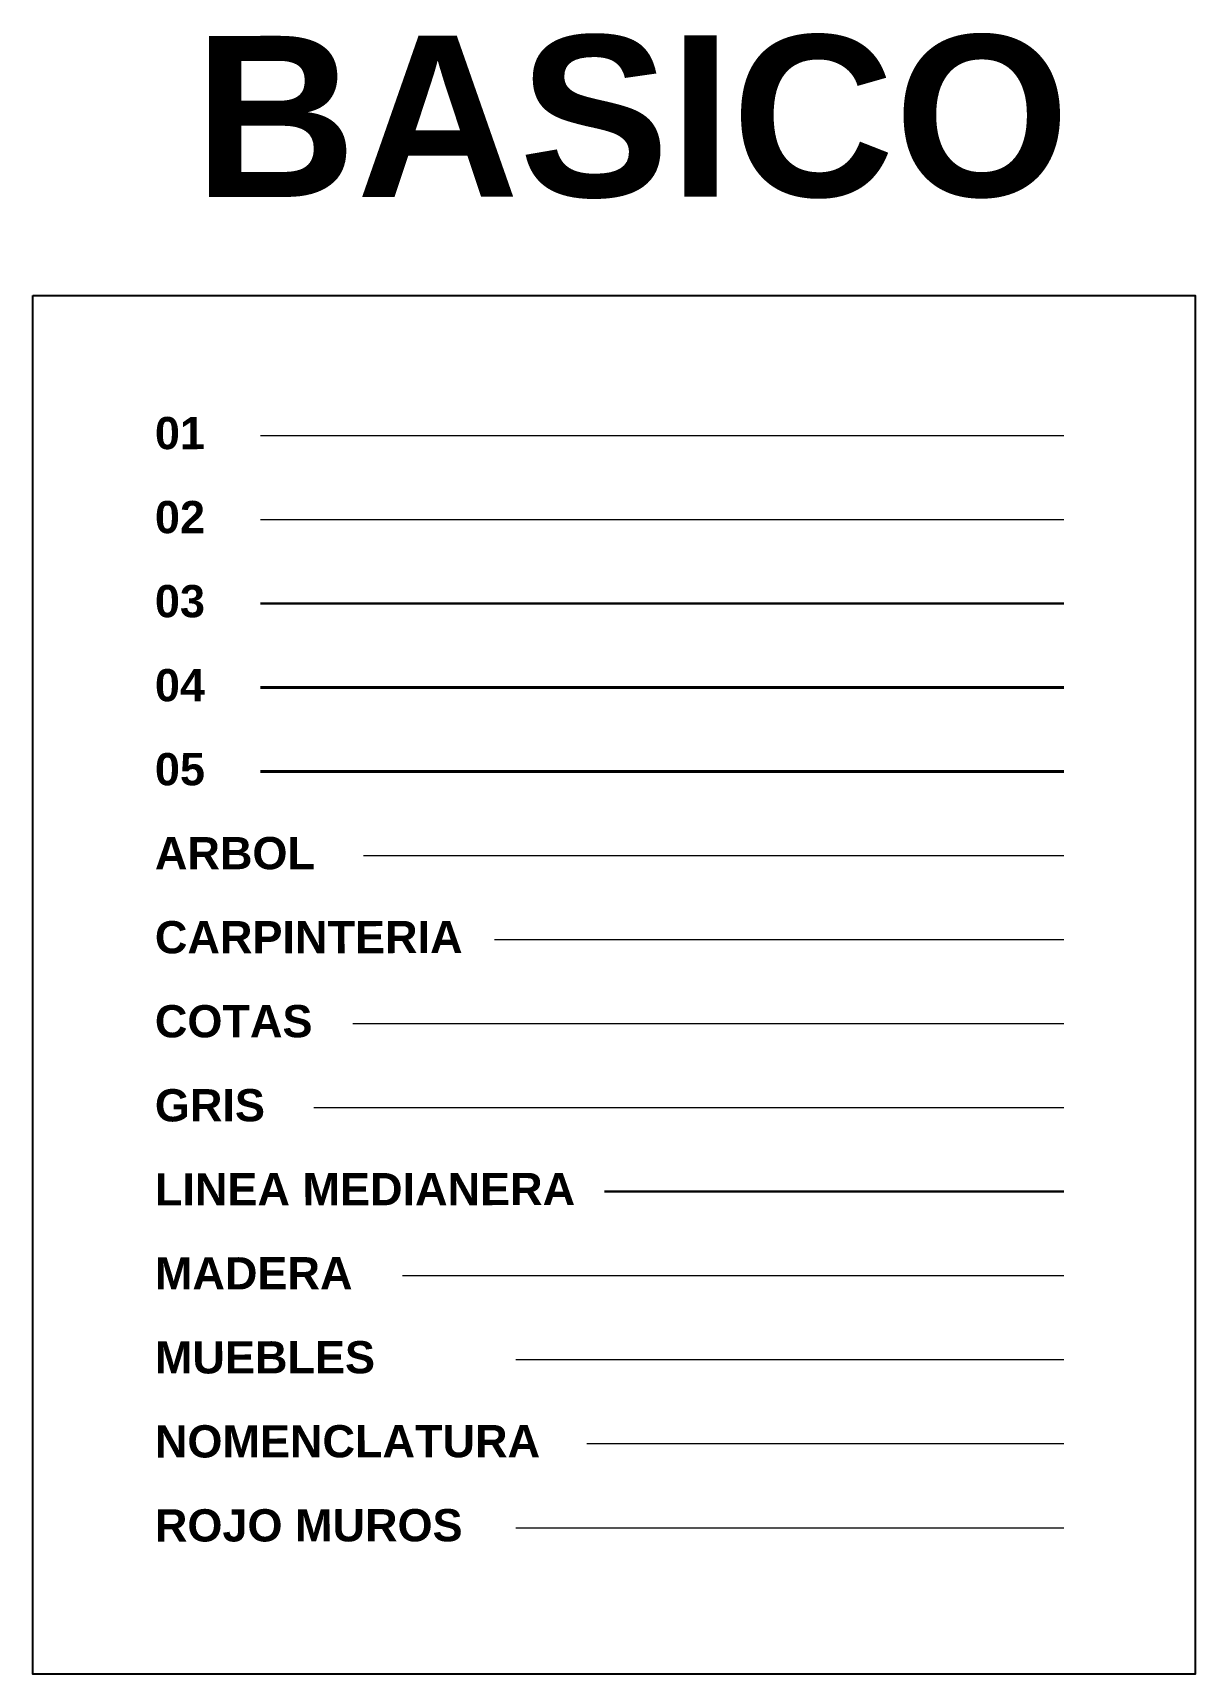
# Model space of a CAD drawing. Header units: millimetres. Extents: x 1434 to 1660, y 1457 to 1517.
# Drawn here: x 1433.91 to 1451.94, y 1490.7 to 1516.16 of the extents above; entities that cross this region are included whole.
import ezdxf

# ---------------------------------------------------------------- set-up
doc = ezdxf.new("R2010")
doc.units = ezdxf.units.MM
doc.linetypes.add('ACAD_ISO04W100', pattern=[30, 24, -3, 0, -3])
for name, color, linetype, lineweight in [('0.1', 50, 'Continuous', 0), ('0.2', 40, 'Continuous', 20), ('0.3', 30, 'Continuous', 30), ('0.4', 20, 'Continuous', 40), ('0.5', 10, 'Continuous', 40), ('arbol', 106, 'Continuous', 18), ('carpinterias', 140, 'Continuous', 9), ('cotas', 104, 'Continuous', 18), ('gris', 251, 'Continuous', 18), ('L.M.', 160, 'ACAD_ISO04W100', 30), ('madera', 35, 'Continuous', 18), ('muebles', 7, 'Continuous', 13), ('nomenclatura', 41, 'Continuous', 18), ('rojo muros', 232, 'Continuous', 18)]:
    doc.layers.add(name, color=color, linetype=linetype, lineweight=lineweight)
doc.styles.add('SANSSERIFBOLD', font='sasb____.pfb')

msp = doc.modelspace()

# ---------------------------------------------------------------- texts
at = {"layer": 'nomenclatura', "style": 'SANSSERIFBOLD'}
for s, height, p in [('BASICO', 2.5, (1436.41021, 1513.61272)), ('01', 0.5, (1435.80414, 1509.70057)), ('02', 0.5, (1435.80414, 1508.39699)), ('03', 0.5, (1435.80414, 1507.09341)), ('04', 0.5, (1435.80414, 1505.78983)), ('05', 0.5, (1435.80414, 1504.48625)), ('ARBOL', 0.5, (1435.80414, 1503.18267)), ('CARPINTERIA', 0.5, (1435.80414, 1501.87909)), ('COTAS', 0.5, (1435.80414, 1500.5755)), ('GRIS', 0.5, (1435.80414, 1499.27192)), ('LINEA MEDIANERA', 0.5, (1435.80414, 1497.96834)), ('MADERA', 0.5, (1435.80414, 1496.66476)), ('MUEBLES', 0.5, (1435.80414, 1495.36118)), ('NOMENCLATURA', 0.5, (1435.80414, 1494.0576)), ('ROJO MUROS', 0.5, (1435.80414, 1492.75402))]:
    msp.add_text(s, height=height, rotation=0.045722, dxfattribs=at).set_placement(p)

# ---------------------------------------------------------------- linework, layer by layer
msp.add_lwpolyline([(1433.91047, 1512.0859), (1451.94038, 1512.0859), (1451.94038, 1490.69636), (1433.91047, 1490.69636)], close=True)
at = {"layer": '0.1'}
msp.add_line((1437.44393, 1509.91547), (1449.90348, 1509.91547), dxfattribs=at)
at = {"layer": '0.2'}
msp.add_line((1437.44393, 1508.61189), (1449.90348, 1508.61189), dxfattribs=at)
at = {"layer": '0.3'}
msp.add_line((1437.44393, 1507.30831), (1449.90348, 1507.30831), dxfattribs=at)
at = {"layer": '0.4'}
msp.add_line((1437.44393, 1506.00473), (1449.90348, 1506.00473), dxfattribs=at)
at = {"layer": '0.5'}
msp.add_line((1437.44393, 1504.70115), (1449.90348, 1504.70115), dxfattribs=at)
at = {"layer": 'arbol'}
msp.add_line((1439.03825, 1503.39757), (1449.90348, 1503.39757), dxfattribs=at)
at = {"layer": 'carpinterias'}
msp.add_line((1441.07237, 1502.09399), (1449.90348, 1502.09399), dxfattribs=at)
at = {"layer": 'cotas'}
msp.add_line((1438.87332, 1500.79041), (1449.90348, 1500.79041), dxfattribs=at)
at = {"layer": 'gris'}
msp.add_line((1438.26858, 1499.48682), (1449.90348, 1499.48682), dxfattribs=at)
at = {"layer": 'L.M.'}
msp.add_line((1442.77663, 1498.18324), (1449.90348, 1498.18324), dxfattribs=at)
at = {"layer": 'madera'}
msp.add_line((1439.64298, 1496.87966), (1449.90348, 1496.87966), dxfattribs=at)
at = {"layer": 'muebles'}
msp.add_line((1441.40222, 1495.57608), (1449.90348, 1495.57608), dxfattribs=at)
at = {"layer": 'nomenclatura'}
msp.add_line((1442.50175, 1494.2725), (1449.90348, 1494.2725), dxfattribs=at)
at = {"layer": 'rojo muros'}
msp.add_line((1441.40222, 1492.96892), (1449.90348, 1492.96892), dxfattribs=at)

msp.set_redraw_order([(e.dxf.handle, doc.entitydb.next_handle()) for e in msp.query("TEXT MTEXT ATTDEF DIMENSION ARC_DIMENSION")])  # texts and dimensions are drawn at this point

doc.saveas('drawing.dxf')
